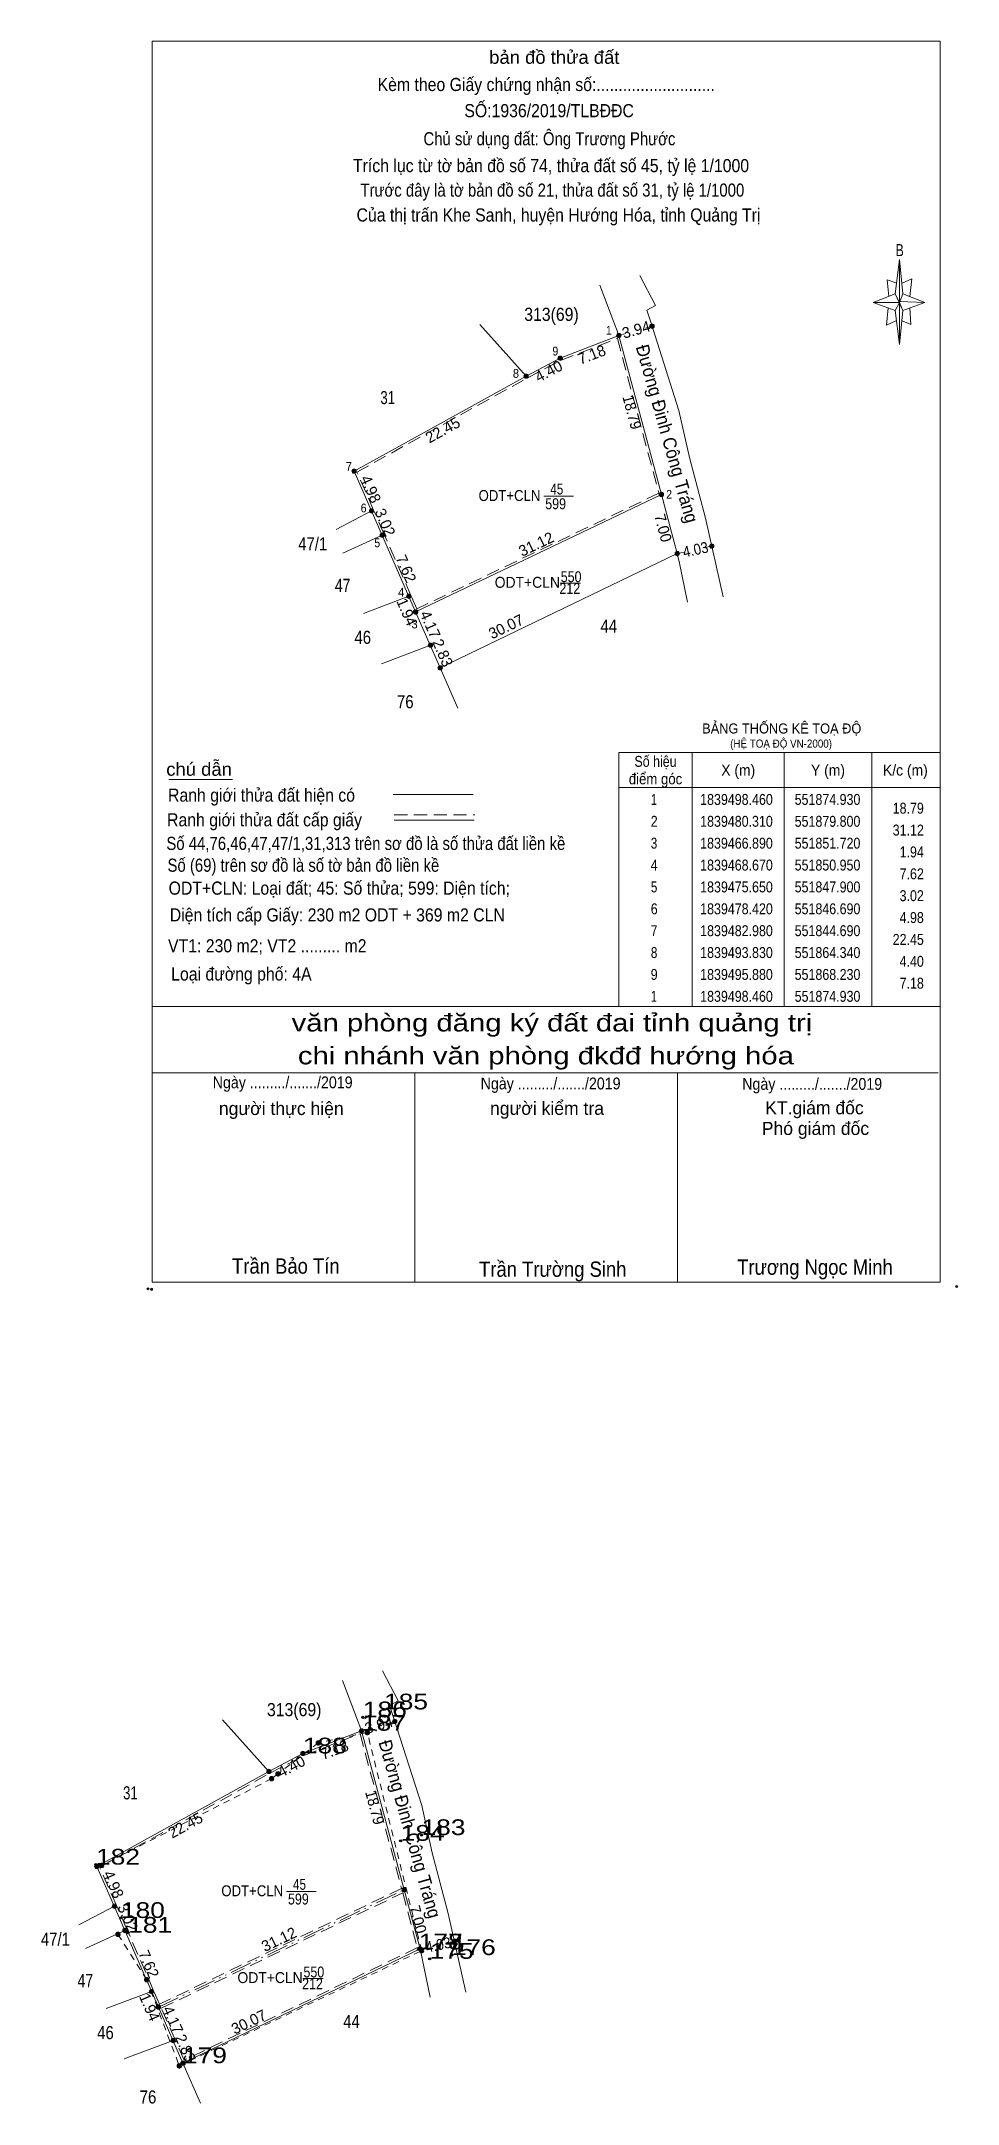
# Model space of a CAD drawing. Header units: metres. Extents: x 551352 to 551943, y 1839377 to 1839694.
# Drawn here: x 551838.3 to 551943, y 1839455.8 to 1839691.6 of the extents above; entities that cross this region are included whole.
import ezdxf
from ezdxf.enums import TextEntityAlignment as Align

# ---------------------------------------------------------------- set-up
doc = ezdxf.new("R2010")
doc.units = ezdxf.units.M
doc.header["$LTSCALE"] = 0.5
doc.header["$PDMODE"] = 32
doc.header["$PDSIZE"] = 0.25
for name, pattern in [('DASH_DOUBLE_DOT', [9.2, 5, -1.2, 0.3, -1.2, 0.3, -1.2]), ('MEDIUM_DASHED', [4.5, 3, -1.5]), ('SHORT_DASHED', [2.7, 1.5, -1.2])]:
    doc.linetypes.add(name, pattern=pattern)
for name, color, linetype, lineweight in [('1', 7, 'MEDIUM_DASHED', 13), ('10', 7, 'Continuous', 13), ('13', 7, 'Continuous', 13), ('17', 7, 'Continuous', 13), ('2', 7, 'Continuous', 13), ('22', 7, 'SHORT_DASHED', 13), ('23', 7, 'Continuous', 13), ('5', 7, 'Continuous', 13), ('6', 7, 'Continuous', 13), ('63', 7, 'MEDIUM_DASHED', 13)]:
    doc.layers.add(name, color=color, linetype=linetype, lineweight=lineweight)
doc.layers.add('12', color=7, linetype='Continuous')
doc.layers.add('7', color=7, linetype='Continuous')

msp = doc.modelspace()

# ---------------------------------------------------------------- texts
at = {"layer": '1', "width": 0.85}
for p in [(551897.1, 1839638.07), (551867.71, 1839478.62)]:
    msp.add_text('599', height=1.25, dxfattribs=at).set_placement(p, align=Align.CENTER)
at = {"layer": '1'}
for s, height, width, p in [('BẢNG THỐNG KÊ TOẠ ĐỘ ', 1.15, 0.95, (551913.84, 1839612.44)), ('(HỆ TOẠ ĐỘ VN-2000)', 0.93, 0.9, (551917.04, 1839610.82))]:
    msp.add_text(s, height=height, dxfattribs=dict(at, width=width)).set_placement(p)
at = {"layer": '12', "width": 1.25}
for s, p in [('185', (551877.5, 1839500.91)), ('187', (551874.98, 1839498.48)), ('186', (551875.08, 1839500.01)), ('188', (551868.23, 1839495.88)), ('183', (551881.78, 1839486.55)), ('184', (551879.4, 1839485.9)), ('182', (551844.6, 1839483.18)), ('180', (551847.44, 1839477.08)), ('181', (551848.27, 1839475.39)), ('178', (551881.46, 1839473.48)), ('177', (551881.46, 1839473.49)), ('175', (551882.72, 1839472.41)), ('176', (551885.24, 1839472.84)), ('179', (551854.53, 1839460.48))]:
    msp.add_text(s, height=1.8, dxfattribs=at).set_placement(p)
at = {"layer": '13'}
for s, height, width, p in [('313(69)', 1.5, 0.9, (551896.625, 1839659.59)), ('31', 1.5, 0.75, (551877.915, 1839650.08)), ('45', 1.25, 0.8, (551897.23, 1839639.75)), ('47/1', 1.5, 0.85, (551869.35, 1839633.36)), ('47', 1.5, 0.8, (551872.765, 1839628.62)), ('ODT+CLN', 1.25, 0.95, (551893.87, 1839629.09)), ('550', 1.25, 0.85, (551898.87, 1839629.73)), ('212', 1.25, 0.85, (551898.715, 1839628.39)), ('44', 1.5, 0.85, (551903.17, 1839623.96)), ('46', 1.5, 0.85, (551875.065, 1839622.68)), ('76', 1.5, 0.85, (551879.925, 1839615.32)), ('313(69)', 1.5, 0.9, (551867.235, 1839500.14)), ('31', 1.5, 0.75, (551848.525, 1839490.63)), ('45', 1.25, 0.8, (551867.84, 1839480.3)), ('47/1', 1.5, 0.85, (551839.96, 1839473.91)), ('47', 1.5, 0.8, (551843.375, 1839469.17)), ('ODT+CLN', 1.25, 0.95, (551864.48, 1839469.64)), ('212', 1.25, 0.85, (551869.325, 1839468.94)), ('550', 1.25, 0.85, (551869.48, 1839470.28)), ('46', 1.5, 0.85, (551845.675, 1839463.23)), ('44', 1.5, 0.85, (551873.78, 1839464.51)), ('76', 1.5, 0.85, (551850.535, 1839455.87))]:
    msp.add_text(s, height=height, dxfattribs=dict(at, width=width)).set_placement(p, align=Align.CENTER)
for p in [(551906.4637, 1839657.9942), (551877.0737, 1839498.5442)]:
    msp.add_text('3.94', height=1.25, rotation=15.905, dxfattribs=at).set_placement(p, align=Align.CENTER)
for s, height, rotation, width, p in [('Đường Đinh Công Tráng', 1.5, 285.894, 0.95, (551909.1206, 1839646.5004)), ('4.03', 1.25, 12.313, 0.9, (551913.2117, 1839632.8512)), ('Đường Đinh Công Tráng', 1.5, 285.894, 0.95, (551879.732, 1839487.0454)), ('4.03', 1.25, 12.313, 0.9, (551883.8217, 1839473.4012))]:
    msp.add_text(s, height=height, rotation=rotation, dxfattribs=dict(at, width=width)).set_placement(p, align=Align.CENTER)
at = {"layer": '13', "width": 0.9}
for p in [(551895.78, 1839639.01), (551866.39, 1839479.56)]:
    msp.add_text('ODT+CLN ', height=1.25, dxfattribs=at).set_placement(p, align=Align.RIGHT)
at = {"layer": '2'}
for s, rotation, p in [('7.00', 284.989, (551908.7765, 1839635.7716)), ('31.12', 25.544, (551895.1505, 1839633.5183)), ('4.17', 293.739, (551882.2056, 1839624.6466)), ('30.07', 25.764, (551891.7133, 1839624.089)), ('2.83', 293.571, (551883.6267, 1839621.4049)), ('7.00', 284.989, (551880.7565, 1839476.7616)), ('31.12', 25.544, (551865.7655, 1839474.0707)), ('4.17', 293.739, (551852.8156, 1839465.1966)), ('30.07', 25.764, (551862.3233, 1839464.639)), ('2.83', 293.571, (551854.2367, 1839461.9549))]:
    msp.add_text(s, height=1.25, rotation=rotation, dxfattribs=at).set_placement(p, align=Align.CENTER)
at = {"layer": '5'}
for s, height, width, p in [('bản đồ thửa đất', 1.5, 1.05, (551896.95, 1839688.97)), ('Kèm theo Giấy chứng nhận số:...........................', 1.5, 0.9, (551896.03, 1839685.86)), ('SỐ:1936/2019/TLBĐĐC', 1.5, 0.9, (551896.355, 1839682.87)), ('Chủ sử dụng đất: Ông Trương Phước', 1.5, 0.85, (551896.39, 1839679.66)), ('Trích lục từ tờ bản đồ số 74, thửa đất số 45, tỷ lệ 1/1000 ', 1.5, 0.9, (551896.825, 1839676.59)), ('Trước đây là tờ bản đồ số 21, thửa đất số 31, tỷ lệ 1/1000 ', 1.5, 0.85, (551896.96, 1839673.79)), ('Của thị trấn Khe Sanh, huyện Hướng Hóa, tỉnh Quảng Trị', 1.5, 0.9, (551897.43, 1839670.95)), ('B', 1.378, 0.75, (551936.41, 1839666.99)), ('văn phòng đăng ký đất đai tỉnh quảng trị', 2, 1.25, (551896.675, 1839578.39)), ('chi nhánh văn phòng đkđđ hướng hóa', 2, 1.25, (551895.985, 1839574.63)), ('Ngày ........./......./2019', 1.35, 0.9, (551865.915, 1839571.9)), ('Ngày ........./......./2019', 1.35, 0.9, (551896.525, 1839571.77)), ('Ngày ........./......./2019', 1.35, 0.9, (551926.405, 1839571.72)), ('Trần Bảo Tín', 1.75, 0.9, (551866.28, 1839550.71)), ('Trần Trường Sinh', 1.75, 0.9, (551896.77, 1839550.35)), ('Trương Ngọc Minh', 1.75, 0.9, (551926.725, 1839550.58))]:
    msp.add_text(s, height=height, dxfattribs=dict(at, width=width)).set_placement(p, align=Align.CENTER)
for s, p in [('người thực hiện', (551865.76, 1839568.84)), ('người kiểm tra', (551896.115, 1839568.86)), ('KT.giám đốc', (551926.665, 1839568.92)), ('Phó giám đốc', (551926.78, 1839566.56))]:
    msp.add_text(s, height=1.5, dxfattribs=at).set_placement(p, align=Align.CENTER)
at = {"layer": '6'}
for s, width, p in [('chú dẫn', 1.05, (551852.62, 1839607.61)), ('Ranh giới thửa đất hiện có ', 0.9, (551852.82, 1839604.65)), ('Ranh giới thửa đất cấp giấy', 0.9, (551852.71, 1839601.83)), ('Số 44,76,46,47,47/1,31,313 trên sơ đồ là số thửa đất liền kề', 0.85, (551852.63, 1839599.13)), ('Số (69) trên sơ đồ là số tờ bản đồ liền kề', 0.85, (551852.76, 1839596.64)), ('ODT+CLN: Loại đất; 45: Số thửa; 599: Diện tích;', 0.9, (551852.89, 1839594.02)), ('Diện tích cấp Giấy: 230 m2 ODT + 369 m2 CLN', 0.9, (551853.02, 1839590.96)), ('VT1: 230 m2; VT2 ......... m2', 0.9, (551852.82, 1839587.43)), ('Loại đường phố: 4A', 0.9, (551853.18, 1839584.21))]:
    msp.add_text(s, height=1.5, dxfattribs=dict(at, width=width)).set_placement(p)
at = {"layer": '63'}
for s, height, width, p in [(' 1', 1, 0.9, (551903.51, 1839658.01)), (' 9', 1, 0.9, (551897.4, 1839655.64)), (' 8', 1, 0.95, (551892.92, 1839653.09)), (' 7', 1, 0.95, (551873.84, 1839642.47)), (' 2', 1, 0.9, (551910.4, 1839639.27)), (' 6', 1, 0.9, (551875.5, 1839637.71)), (' 5', 1, 0.9, (551877.06, 1839633.73)), (' 4', 1, 0.95, (551879.81, 1839628.09)), (' 3', 1, 0.95, (551881.34, 1839624.45)), ('18.79', 1.25, 0.85, (551939.16, 1839603.28)), ('31.12', 1.25, 0.85, (551939.16, 1839600.78)), ('1.94', 1.25, 0.85, (551939.16, 1839598.28)), ('7.62', 1.25, 0.85, (551939.16, 1839595.78)), ('3.02', 1.25, 0.85, (551939.16, 1839593.28)), ('4.98', 1.25, 0.85, (551939.16, 1839590.78)), ('22.45', 1.25, 0.85, (551939.16, 1839588.28)), ('4.40', 1.25, 0.85, (551939.16, 1839585.78)), ('7.18', 1.25, 0.85, (551939.16, 1839583.28))]:
    msp.add_text(s, height=height, dxfattribs=dict(at, width=width)).set_placement(p, align=Align.RIGHT)
for s, rotation, p in [('7.18', 21.06, (551901.4454, 1839655.1535)), ('4.40', 27.789, (551896.5936, 1839653.2982)), ('22.45', 28.906, (551884.5079, 1839646.5814)), ('4.98', 293.682, (551875.414, 1839640.116)), ('3.02', 293.597, (551877.0504, 1839636.3152)), ('7.62', 293.604, (551879.4406, 1839631.0152)), ('1.94', 293.393, (551879.5248, 1839626.0831)), ('4.40', 27.789, (551867.2036, 1839493.8482)), ('7.18', 21.06, (551872.0554, 1839495.7035)), ('22.45', 28.906, (551855.1179, 1839487.1314)), ('4.98', 293.682, (551846.024, 1839480.666)), ('3.02', 293.597, (551847.6604, 1839476.8652)), ('7.62', 293.604, (551850.0506, 1839471.5652)), ('1.94', 293.393, (551850.1348, 1839466.6331))]:
    msp.add_text(s, height=1.25, rotation=rotation, dxfattribs=at).set_placement(p, align=Align.CENTER)
at = {"layer": '63', "width": 0.95}
for p in [(551905.2306, 1839649.007), (551875.842, 1839489.552)]:
    msp.add_text('18.79', height=1.25, rotation=285.02, dxfattribs=at).set_placement(p, align=Align.CENTER)
at = {"layer": '63'}
for s, width, p in [('Số hiệu', 0.85, (551908.51, 1839608.63)), ('X (m)', 0.95, (551917.96, 1839607.63)), ('Y (m)', 0.95, (551928.215, 1839607.63)), ('K/c (m)', 0.95, (551937.055, 1839607.63)), ('điểm góc', 0.9, (551908.51, 1839606.63)), (' 1', 0.75, (551908.16, 1839604.28)), ('1839498.460', 0.85, (551917.76, 1839604.28)), ('551874.930', 0.85, (551928.16, 1839604.28)), (' 2', 0.85, (551908.165, 1839601.78)), ('1839480.310', 0.85, (551917.76, 1839601.78)), ('551879.800', 0.85, (551928.16, 1839601.78)), (' 3', 0.8, (551908.155, 1839599.28)), ('1839466.890', 0.85, (551917.76, 1839599.28)), ('551851.720', 0.85, (551928.16, 1839599.28)), (' 4', 0.85, (551908.16, 1839596.78)), ('1839468.670', 0.85, (551917.76, 1839596.78)), ('551850.950', 0.85, (551928.16, 1839596.78)), (' 5', 0.8, (551908.165, 1839594.28)), ('1839475.650', 0.85, (551917.76, 1839594.28)), ('551847.900', 0.85, (551928.16, 1839594.28)), (' 6', 0.85, (551908.165, 1839591.78)), ('1839478.420', 0.85, (551917.76, 1839591.78)), ('551846.690', 0.85, (551928.16, 1839591.78)), (' 7', 0.8, (551908.165, 1839589.28)), ('1839482.980', 0.85, (551917.76, 1839589.28)), ('551844.690', 0.85, (551928.16, 1839589.28)), (' 8', 0.8, (551908.165, 1839586.78)), ('1839493.830', 0.85, (551917.76, 1839586.78)), ('551864.340', 0.85, (551928.16, 1839586.78)), (' 9', 0.85, (551908.16, 1839584.28)), ('1839495.880', 0.85, (551917.76, 1839584.28)), ('551868.230', 0.85, (551928.16, 1839584.28)), (' 1', 0.75, (551908.16, 1839581.78)), ('1839498.460', 0.85, (551917.76, 1839581.78)), ('551874.930', 0.85, (551928.16, 1839581.78))]:
    msp.add_text(s, height=1.25, dxfattribs=dict(at, width=width)).set_placement(p, align=Align.CENTER)

# ---------------------------------------------------------------- hatches: boundary and pattern name
at = {"layer": '10'}
for points in [[(551909.44, 1839639.76, 1), (551908.94, 1839639.76, 1)], [(551881.36, 1839626.34, 1), (551880.86, 1839626.34, 1)], [(551880.05, 1839480.31, 1), (551879.55, 1839480.31, 1)], [(551851.97, 1839466.89, 1), (551851.47, 1839466.89, 1)]]:
    msp.add_hatch(color=256, dxfattribs=at).paths.add_polyline_path(points)
at = {"layer": '13'}
for points in [[(551904.57, 1839657.91, 1), (551904.07, 1839657.91, 1)], [(551908.36, 1839658.99, 1), (551907.86, 1839658.99, 1)], [(551893.98, 1839653.28, 1), (551893.48, 1839653.28, 1)], [(551897.87, 1839655.33, 1), (551897.37, 1839655.33, 1)], [(551874.33, 1839642.43, 1), (551873.83, 1839642.43, 1)], [(551876.33, 1839637.87, 1), (551875.83, 1839637.87, 1)], [(551877.54, 1839635.1, 1), (551877.04, 1839635.1, 1)], [(551911.25, 1839633, 1), (551910.75, 1839633, 1)], [(551915.19, 1839633.86, 1), (551914.69, 1839633.86, 1)], [(551880.59, 1839628.12, 1), (551880.09, 1839628.12, 1)], [(551883.04, 1839622.52, 1), (551882.54, 1839622.52, 1)], [(551884.17, 1839619.93, 1), (551883.67, 1839619.93, 1)], [(551875.18, 1839498.46, 1), (551874.68, 1839498.46, 1)], [(551878.97, 1839499.54, 1), (551878.47, 1839499.54, 1)], [(551868.48, 1839495.88, 1), (551867.98, 1839495.88, 1)], [(551864.59, 1839493.83, 1), (551864.09, 1839493.83, 1)], [(551844.94, 1839482.98, 1), (551844.44, 1839482.98, 1)], [(551846.94, 1839478.42, 1), (551846.44, 1839478.42, 1)], [(551848.15, 1839475.65, 1), (551847.65, 1839475.65, 1)], [(551885.8, 1839474.41, 1), (551885.3, 1839474.41, 1)], [(551881.86, 1839473.55, 1), (551881.36, 1839473.55, 1)], [(551851.2, 1839468.67, 1), (551850.7, 1839468.67, 1)], [(551853.65, 1839463.07, 1), (551853.15, 1839463.07, 1)], [(551854.78, 1839460.48, 1), (551854.28, 1839460.48, 1)]]:
    msp.add_hatch(color=256, dxfattribs=at).paths.add_polyline_path(points)
at = {"layer": '63'}
for points in [[(551875.84, 1839498.27, 1), (551875.34, 1839498.27, 1)], [(551870.23, 1839497.08, 1), (551869.73, 1839497.08, 1)], [(551864.9, 1839493, 1), (551864.4, 1839493, 1)], [(551865.63, 1839493.55, 1), (551865.13, 1839493.55, 1)], [(551845.49, 1839483.08, 1), (551844.99, 1839483.08, 1)], [(551847.35, 1839475.21, 1), (551846.85, 1839475.21, 1)], [(551882.04, 1839473.34, 1), (551881.54, 1839473.34, 1)], [(551850.64, 1839470.02, 1), (551850.14, 1839470.02, 1)], [(551854.36, 1839460.18, 1), (551853.86, 1839460.18, 1)]]:
    msp.add_hatch(color=256, dxfattribs=at).paths.add_polyline_path(points)

# ---------------------------------------------------------------- linework, layer by layer
at = {"layer": '1'}
for points in [[(551904.15, 1839657.58), (551908.89, 1839639.9), (551881.24, 1839626.68), (551880.57, 1839628.22), (551877.52, 1839635.2), (551876.31, 1839637.97), (551874.4, 1839642.32), (551893.85, 1839653.06), (551897.72, 1839655.1)], [(551874.76, 1839498.13), (551879.5, 1839480.45), (551851.85, 1839467.23), (551851.18, 1839468.77), (551848.13, 1839475.75), (551846.92, 1839478.52), (551845.01, 1839482.87), (551864.46, 1839493.61), (551868.33, 1839495.65)]]:
    msp.add_lwpolyline(points, close=True, dxfattribs=at)
at = {"layer": '10'}
for p, q in [((551881.11, 1839626.34), (551909.19, 1839639.76)), ((551872.03, 1839635.75), (551876.08, 1839637.87)), ((551872.78, 1839633.05), (551877.29, 1839635.1)), ((551911, 1839633), (551883.92, 1839619.93)), ((551880.34, 1839628.12), (551875.14, 1839626.17)), ((551882.79, 1839622.52), (551877.2, 1839620.42)), ((551885.93, 1839615.35), (551883.92, 1839619.93)), ((551842.64, 1839476.3), (551846.69, 1839478.42)), ((551843.39, 1839473.6), (551847.9, 1839475.65)), ((551881.61, 1839473.55), (551854.53, 1839460.48)), ((551850.95, 1839468.67), (551845.75, 1839466.72)), ((551853.4, 1839463.07), (551847.81, 1839460.97)), ((551856.54, 1839455.9), (551854.53, 1839460.48))]:
    msp.add_line(p, q, dxfattribs=at)
at = {"layer": '10', "linetype": 'DASH_DOUBLE_DOT'}
msp.add_line((551851.72, 1839466.89), (551879.8, 1839480.31), dxfattribs=at)
at = {"layer": '10'}
for points in [[(551874.08, 1839642.43), (551893.73, 1839653.28), (551888.45, 1839659.18)], [(551904.32, 1839657.91), (551897.62, 1839655.33), (551893.73, 1839653.28)], [(551911, 1839633), (551909.19, 1839639.76), (551904.32, 1839657.91)], [(551883.92, 1839619.93), (551881.11, 1839626.34), (551874.08, 1839642.43)], [(551844.69, 1839482.98), (551864.34, 1839493.83), (551859.06, 1839499.73)], [(551874.93, 1839498.46), (551868.23, 1839495.88), (551864.34, 1839493.83)], [(551881.61, 1839473.55), (551879.8, 1839480.31), (551874.93, 1839498.46)], [(551854.53, 1839460.48), (551851.72, 1839466.89), (551844.69, 1839482.98)]]:
    msp.add_lwpolyline(points, dxfattribs=at)
at = {"layer": '10', "linetype": 'DASH_DOUBLE_DOT'}
for centre in [(551909.19, 1839639.76), (551881.11, 1839626.34), (551879.8, 1839480.31), (551851.72, 1839466.89)]:
    msp.add_circle(centre, 0.25, dxfattribs=at)
at = {"layer": '13'}
for p, q in [((551905.12, 1839658.14), (551904.32, 1839657.91)), ((551908.11, 1839658.99), (551907.35, 1839658.77)), ((551895.75, 1839639.55), (551899.13, 1839639.55)), ((551911.84, 1839633.18), (551911, 1839633)), ((551914.94, 1839633.86), (551913.92, 1839633.64)), ((551897.61, 1839629.62), (551899.94, 1839629.62)), ((551875.73, 1839498.69), (551874.93, 1839498.46)), ((551878.72, 1839499.54), (551877.96, 1839499.32)), ((551866.36, 1839480.1), (551869.74, 1839480.1)), ((551885.55, 1839474.41), (551884.53, 1839474.19)), ((551882.45, 1839473.73), (551881.61, 1839473.55)), ((551868.22, 1839470.17), (551870.55, 1839470.17))]:
    msp.add_line(p, q, dxfattribs=at)
for centre in [(551904.32, 1839657.91), (551908.11, 1839658.99), (551893.73, 1839653.28), (551897.62, 1839655.33), (551874.08, 1839642.43), (551876.08, 1839637.87), (551877.29, 1839635.1), (551911, 1839633), (551914.94, 1839633.86), (551880.34, 1839628.12), (551882.79, 1839622.52), (551883.92, 1839619.93), (551874.93, 1839498.46), (551878.72, 1839499.54), (551868.23, 1839495.88), (551864.34, 1839493.83), (551844.69, 1839482.98), (551846.69, 1839478.42), (551847.9, 1839475.65), (551885.55, 1839474.41), (551881.61, 1839473.55), (551850.95, 1839468.67), (551853.4, 1839463.07), (551854.53, 1839460.48)]:
    msp.add_circle(centre, 0.25, dxfattribs=at)
at = {"layer": '17'}
msp.add_line((551852.93, 1839607.2), (551860.17, 1839607.2), dxfattribs=at)
at = {"layer": '2', "linetype": 'MEDIUM_DASHED'}
msp.add_lwpolyline([(551879.64, 1839479.95), (551881.31, 1839473.69), (551854.66, 1839460.82), (551853.63, 1839463.17), (551852.05, 1839466.77)], close=True, dxfattribs=at)
at = {"layer": '22'}
for points in [[(551854.11, 1839460.18), (551881.79, 1839473.34), (551875.59, 1839498.27)], [(551875.59, 1839498.27), (551869.98, 1839497.08), (551865.38, 1839493.55)], [(551865.38, 1839493.55), (551864.65, 1839493), (551845.24, 1839483.08)], [(551847.1, 1839475.21), (551850.39, 1839470.02), (551854.11, 1839460.18)]]:
    msp.add_lwpolyline(points, dxfattribs=at)
at = {"layer": '23'}
for p, q in [((551902.16, 1839663.66), (551903.76, 1839659.45)), ((551906.71, 1839664.79), (551908.49, 1839661.36)), ((551903.76, 1839659.45), (551904.25, 1839658.15)), ((551911.19, 1839649.37), (551907.96, 1839659.45)), ((551911.19, 1839649.37), (551912.4, 1839643.98)), ((551912.4, 1839643.98), (551914.23, 1839637.04)), ((551916.23, 1839628.04), (551914.23, 1839637.04)), ((551911.24, 1839631.91), (551911, 1839633)), ((551912.17, 1839627.46), (551911.24, 1839631.91)), ((551877.32, 1839505.34), (551879.1, 1839501.91)), ((551872.77, 1839504.21), (551874.37, 1839500)), ((551874.37, 1839500), (551874.86, 1839498.7)), ((551881.8, 1839489.92), (551878.57, 1839500)), ((551881.8, 1839489.92), (551883.01, 1839484.53)), ((551883.01, 1839484.53), (551884.84, 1839477.59)), ((551886.84, 1839468.59), (551884.84, 1839477.59)), ((551881.85, 1839472.46), (551881.61, 1839473.55)), ((551882.78, 1839468.01), (551881.85, 1839472.46))]:
    msp.add_line(p, q, dxfattribs=at)
for points in [[(551908.49, 1839661.36), (551907.52, 1839660.82), (551907.96, 1839659.45)], [(551879.1, 1839501.91), (551878.13, 1839501.37), (551878.57, 1839500)]]:
    msp.add_lwpolyline(points, dxfattribs=at)
at = {"layer": '5'}
for p, q in [((551935.88, 1839662.69), (551936.38, 1839666.59)), ((551935.88, 1839660.79), (551933.38, 1839661.69)), ((551936.78, 1839660.79), (551936.38, 1839656.89)), ((551936.78, 1839662.69), (551939.28, 1839661.69)), ((551937.58, 1839661.09), (551937.68, 1839659.19)), ((551937.68, 1839659.19), (551936.68, 1839659.59)), ((551851.01, 1839581.25), (551941.01, 1839581.25)), ((551851.01, 1839573.65), (551940.81, 1839573.65)), ((551851.01, 1839573.65), (551940.81, 1839573.65)), ((551851.01, 1839573.65), (551940.81, 1839573.65)), ((551881.01, 1839549.75), (551881.01, 1839573.65)), ((551911.01, 1839549.75), (551911.01, 1839573.65))]:
    msp.add_line(p, q, dxfattribs=at)
for points in [[(551851.01, 1839691.55), (551941.01, 1839691.55), (551941.01, 1839549.75), (551851.01, 1839549.75)], [(551936.38, 1839666.59), (551936.78, 1839662.69), (551936.38, 1839661.69)], [(551936.38, 1839661.69), (551933.38, 1839661.69), (551935.88, 1839662.69), (551936.78, 1839660.79), (551939.28, 1839661.69), (551936.38, 1839661.79)], [(551936.38, 1839661.69), (551936.38, 1839656.89), (551935.88, 1839660.79)]]:
    msp.add_lwpolyline(points, close=True, dxfattribs=at)
for points in [[(551936.08, 1839663.89), (551934.98, 1839664.29), (551935.18, 1839662.39)], [(551936.68, 1839663.89), (551937.78, 1839664.39), (551937.58, 1839662.39)], [(551936.38, 1839661.69), (551935.88, 1839662.69), (551933.38, 1839661.69)], [(551935.08, 1839661.09), (551934.88, 1839659.09), (551935.98, 1839659.59)], [(551936.38, 1839661.69), (551936.78, 1839660.79), (551939.28, 1839661.69)], [(551941.01, 1839549.75), (551851.01, 1839549.75), (551851.01, 1839573.65)]]:
    msp.add_lwpolyline(points, dxfattribs=at)
for p in [(551850.54, 1839548.98), (551850.94, 1839548.91)]:
    msp.add_point(p, dxfattribs=at)
at = {"layer": '6'}
for p, q in [((551878.53, 1839605.46), (551887.67, 1839605.46)), ((551878.67, 1839602.53), (551887.81, 1839602.53))]:
    msp.add_line(p, q, dxfattribs=at)
at = {"layer": '6', "linetype": 'MEDIUM_DASHED'}
msp.add_line((551878.67, 1839603.15), (551887.87, 1839603.15), dxfattribs=at)
at = {"layer": '6'}
msp.add_point((551942.91, 1839549.25), dxfattribs=at)
at = {"layer": '63', "linetype": 'Continuous'}
for p, q in [((551912.71, 1839610.25), (551912.71, 1839581.25)), ((551923.21, 1839610.25), (551923.21, 1839581.25)), ((551933.21, 1839610.25), (551933.21, 1839581.25)), ((551904.31, 1839606.25), (551941.01, 1839606.25))]:
    msp.add_line(p, q, dxfattribs=at)
msp.add_lwpolyline([(551904.31, 1839610.25), (551941.01, 1839610.25), (551941.01, 1839581.25), (551904.31, 1839581.25)], close=True, dxfattribs=at)
at = {"layer": '63'}
for centre in [(551875.59, 1839498.27), (551869.98, 1839497.08), (551864.65, 1839493), (551865.38, 1839493.55), (551845.24, 1839483.08), (551847.1, 1839475.21), (551881.79, 1839473.34), (551850.39, 1839470.02), (551854.11, 1839460.18)]:
    msp.add_circle(centre, 0.25, dxfattribs=at)
at = {"layer": '7'}
for p in [(551875.08, 1839500.01), (551877.5, 1839500.91), (551874.98, 1839498.48), (551868.23, 1839495.88), (551879.4, 1839485.9), (551881.78, 1839486.55), (551844.6, 1839483.18), (551847.44, 1839477.09), (551848.27, 1839475.39), (551881.46, 1839473.49), (551881.46, 1839473.48), (551882.72, 1839472.41), (551885.24, 1839472.84), (551854.53, 1839460.48)]:
    msp.add_point(p, dxfattribs=at)

msp.set_redraw_order([(e.dxf.handle, doc.entitydb.next_handle()) for e in msp.query("TEXT MTEXT ATTDEF DIMENSION ARC_DIMENSION")])  # texts and dimensions are drawn at this point

doc.saveas('drawing.dxf')
